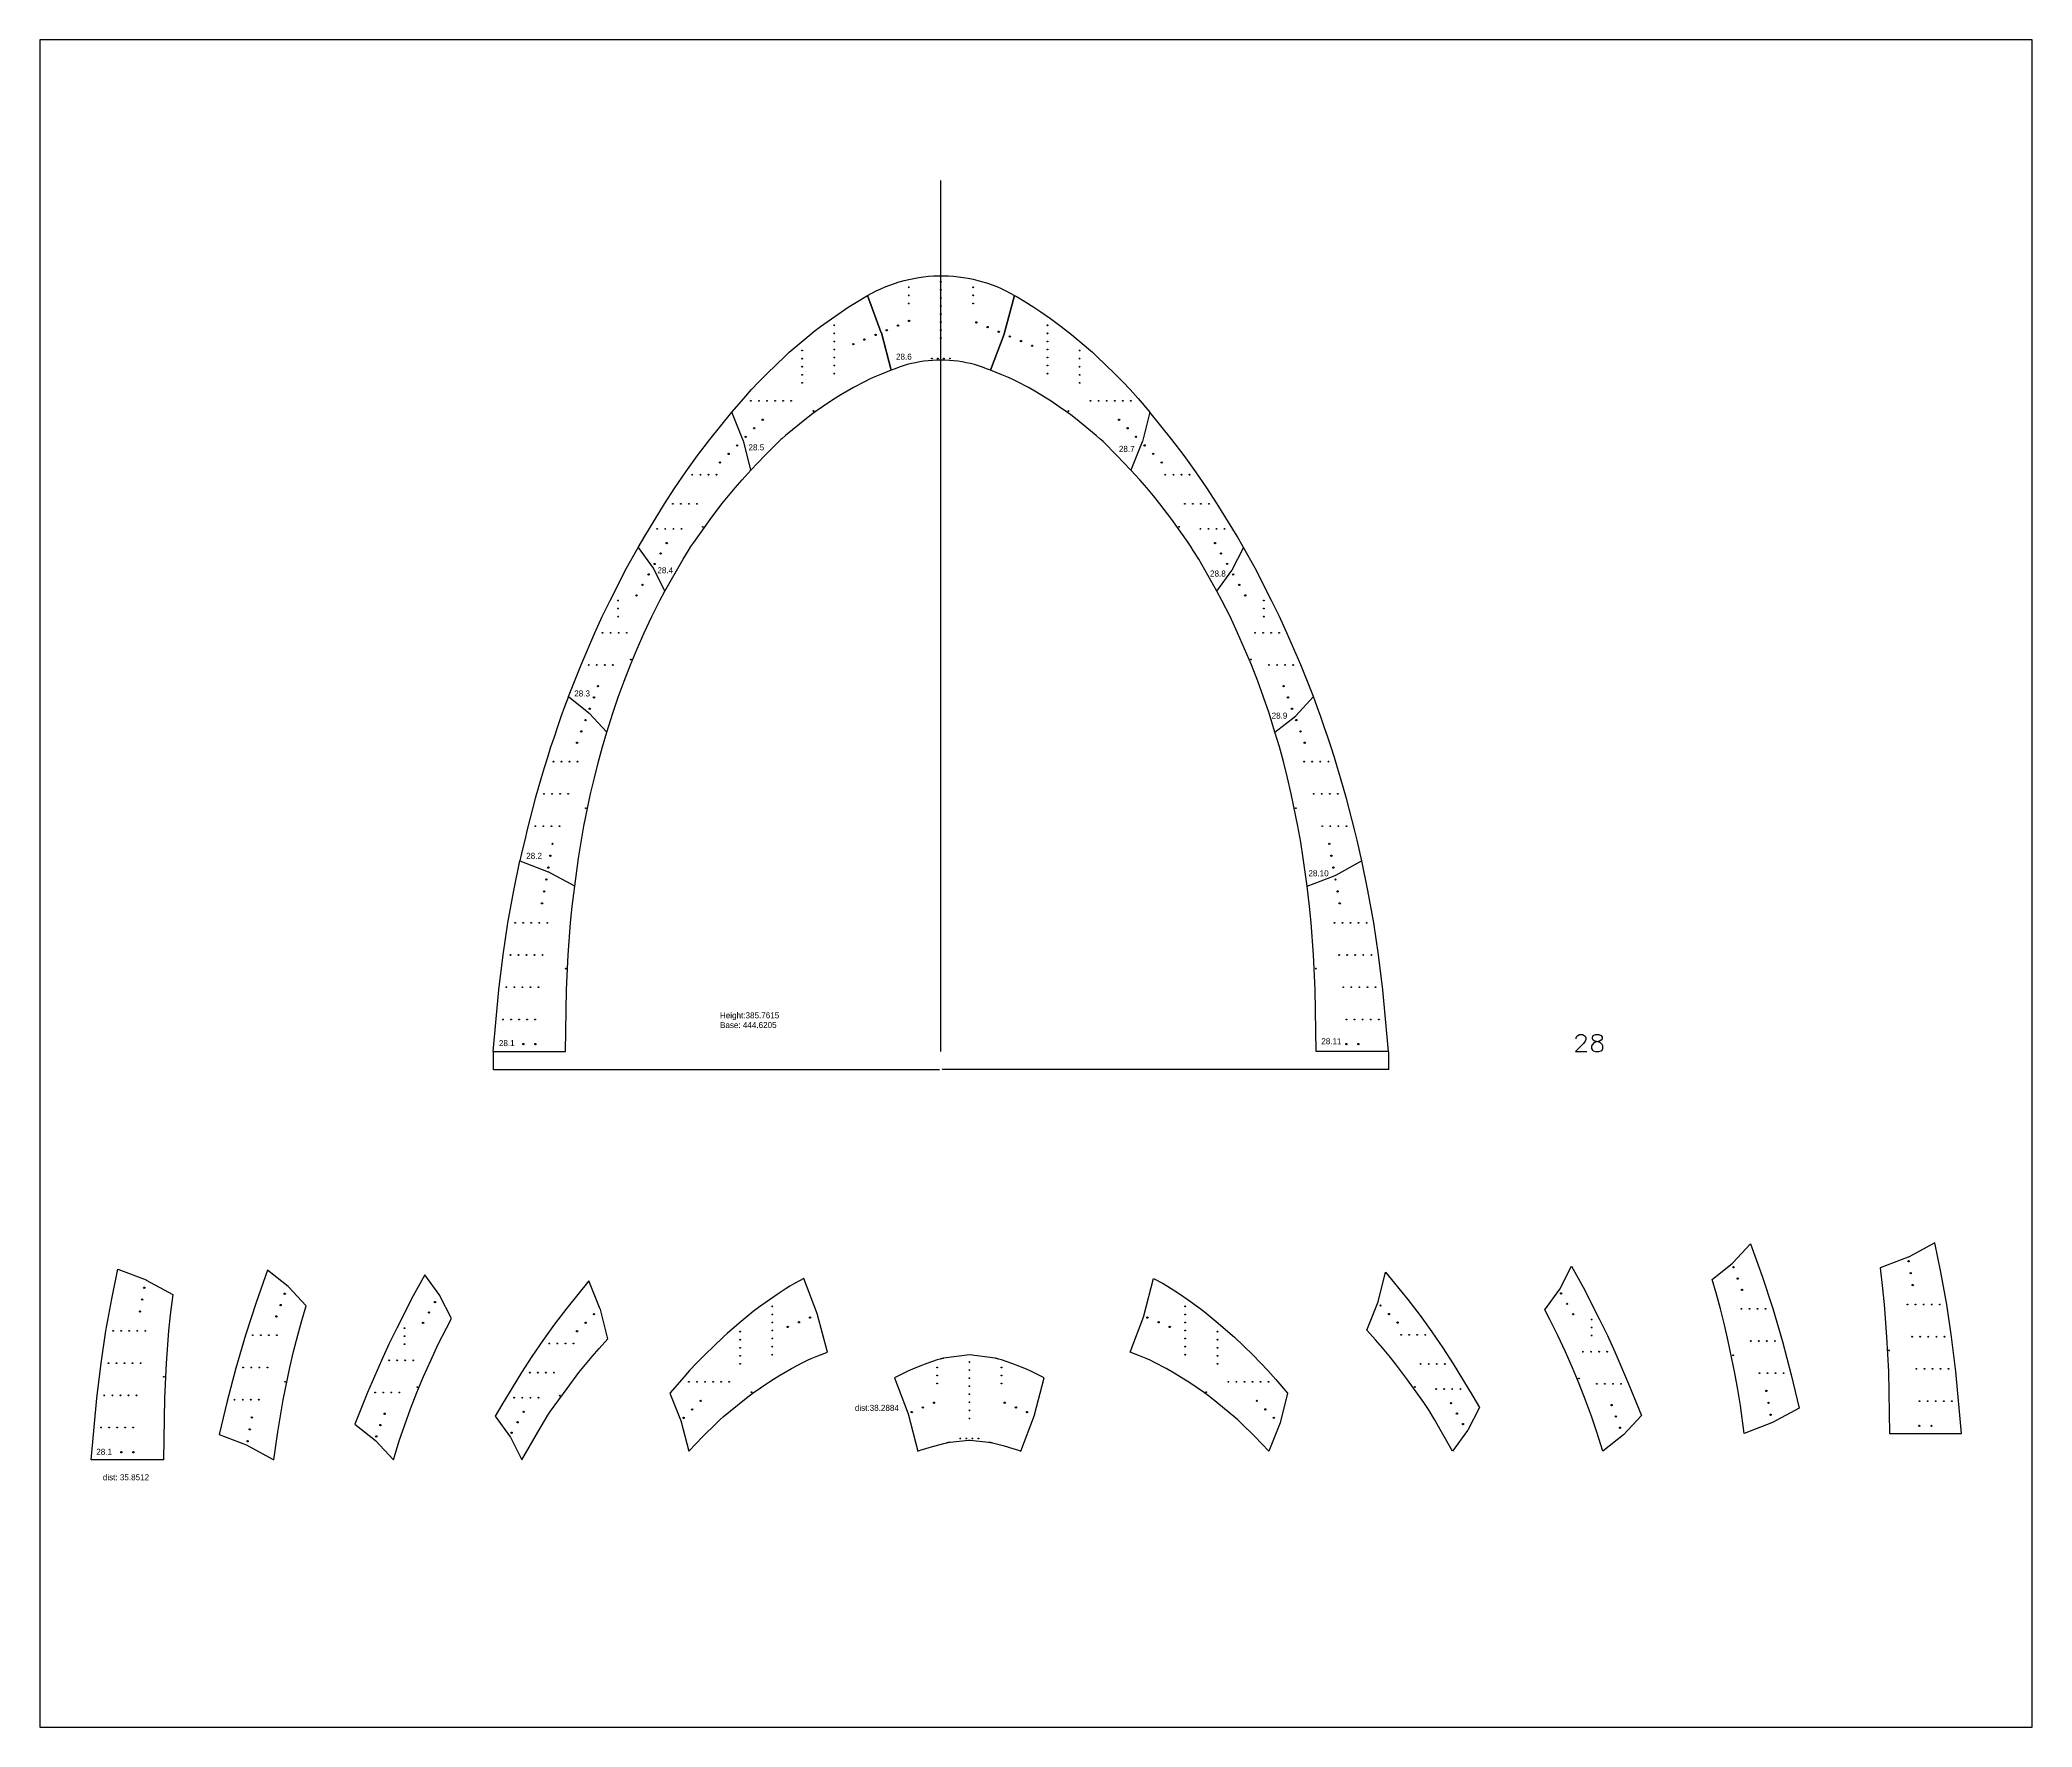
# Model space of a CAD drawing. Extents: x -420 to 2454, y -295 to 739.
# Drawn here: x 22 to 1011, y -99 to 739 of the extents above; entities that cross this region are included whole.
import ezdxf

# ---------------------------------------------------------------- set-up
doc = ezdxf.new("R2010")
doc.units = 0
doc.header["$PDMODE"] = 32
doc.header["$PDSIZE"] = 0.38
doc.layers.get('0').update_dxf_attribs({"linetype": 'CONTINUOUS'})
doc.layers.get('DEFPOINTS').update_dxf_attribs({"linetype": 'CONTINUOUS'})
for name, color, linetype in [('ANNOTATION', 7, 'CONTINUOUS'), ('ARCH__', 1, 'CONTINUOUS'), ('DEFAULT', 7, 'CONTINUOUS'), ('DRILLING', 3, 'CONTINUOUS'), ('ENGRAVE', 4, 'CONTINUOUS')]:
    doc.layers.add(name, color=color, linetype=linetype)
doc.dimstyles.get("Standard").update_dxf_attribs({"dimtxt": 0.18, "dimasz": 0.18, "dimexe": 0.18, "dimexo": 0.0625, "dimgap": 0.09, "dimtad": 0, "dimtih": 1, "dimtoh": 1, "dimzin": 0, "dimcen": 0.09, "dimazin": 3, "dimtfac": 1, "dimtofl": 0, "dimtmove": 0, "dimatfit": 3})

msp = doc.modelspace()

# ---------------------------------------------------------------- texts
at = {"layer": 'ANNOTATION', "linetype": 'CONTINUOUS'}
for s, p in [('dist:38.2884', (426.364, 58.002)), ('dist: 35.8512', (52.839, 23.537))]:
    msp.add_text(s, height=3, dxfattribs=at).set_placement(p)
at = {"layer": 'ARCH__', "linetype": 'CONTINUOUS'}
for s, p in [('28.6', (446.792, 580.024)), ('28.5', (373.52, 535.001)), ('28.7', (557.495, 534.222)), ('28.4', (328.284, 473.963)), ('28.8', (602.767, 472.327)), ('28.3', (286.985, 412.782)), ('28.9', (633.356, 401.753)), ('28.2', (263.122, 332.138)), ('28.10', (651.626, 323.497)), ('28.1', (249.563, 239.136)), ('28.11', (658.022, 240.078)), ('28.1', (49.59, 36.182))]:
    msp.add_text(s, height=3, dxfattribs=at).set_placement(p)

# ---------------------------------------------------------------- blocks, each defined once
blk = doc.blocks.new('_U874')
at = {"layer": 'ENGRAVE'}
blk.add_point((0, 0), dxfattribs=at)
blk = doc.blocks.new('_U875_01')
at = {"layer": 'ENGRAVE', "color": 0, "linetype": 'BYBLOCK'}
for p in [(0, 0), (4, 0), (8, 0), (12, 0), (16, 0)]:
    blk.add_blockref('_U874', p, dxfattribs=at)
blk = doc.blocks.new('_U870')
at = {"layer": 'ENGRAVE'}
blk.add_point((0, 0), dxfattribs=at)
blk = doc.blocks.new('_U871_01')
at = {"layer": 'ENGRAVE', "color": 0, "linetype": 'BYBLOCK'}
for p in [(0, 0), (4, 0), (8, 0), (12, 0), (16, 0), (20, 0), (24, 0)]:
    blk.add_blockref('_U870', p, dxfattribs=at)
blk = doc.blocks.new('_U866')
at = {"layer": 'ENGRAVE'}
blk.add_point((0, 0), dxfattribs=at)
blk = doc.blocks.new('_U867_01')
at = {"layer": 'ENGRAVE', "color": 0, "linetype": 'BYBLOCK'}
for p in [(0, 0), (4, 0), (8, 0), (12, 0), (16, 0), (20, 0)]:
    blk.add_blockref('_U866', p, dxfattribs=at)
blk = doc.blocks.new('_U842')
at = {"layer": 'ENGRAVE'}
blk.add_point((0, 0), dxfattribs=at)
blk = doc.blocks.new('_U843_01')
at = {"layer": 'ENGRAVE', "color": 0, "linetype": 'BYBLOCK'}
for p in [(0, 0), (4, 0), (8, 0), (12, 0), (16, 0)]:
    blk.add_blockref('_U842', p, dxfattribs=at)
blk = doc.blocks.new('_U832')
at = {"layer": 'ENGRAVE'}
blk.add_point((0, 0), dxfattribs=at)
blk = doc.blocks.new('_U833_01')
at = {"layer": 'ENGRAVE', "color": 0, "linetype": 'BYBLOCK'}
for p in [(0, 0), (4, 0), (8, 0), (12, 0), (16, 0), (20, 0), (24, 0)]:
    blk.add_blockref('_U832', p, dxfattribs=at)
blk = doc.blocks.new('_U828')
at = {"layer": 'ENGRAVE'}
blk.add_point((0, 0), dxfattribs=at)
blk = doc.blocks.new('_U829_01')
at = {"layer": 'ENGRAVE', "color": 0, "linetype": 'BYBLOCK'}
for p in [(0, 0), (4, 0), (8, 0), (12, 0), (16, 0), (20, 0)]:
    blk.add_blockref('_U828', p, dxfattribs=at)
blk = doc.blocks.new('*D16')
at = {"layer": 'DEFAULT', "color": 0}
for p, q in [((246.77, 236.35), (246.77, 227.32)), ((691.39, 236.35), (691.39, 227.32)), ((246.95, 227.5), (468.37, 227.5)), ((691.21, 227.5), (469.79, 227.5))]:
    blk.add_line(p, q, dxfattribs=at)
for points in [[(246.95, 227.53), (246.95, 227.47), (246.77, 227.5)], [(691.21, 227.47), (691.21, 227.53), (691.39, 227.5)]]:
    blk.add_solid(points, dxfattribs=at)
at = {"layer": 'DEFPOINTS', "color": 0}
for p in [(246.77, 236.41), (691.39, 236.41), (691.39, 227.5)]:
    blk.add_point(p, dxfattribs=at)
at = {"layer": 'DEFAULT', "color": 0, "linetype": 'CONTINUOUS'}
blk.add_text('444.6205', height=0.18, dxfattribs=at).set_placement((468.44, 227.41))
blk = doc.blocks.new('_U1135')
at = {"layer": 'ENGRAVE'}
blk.add_point((0, 0), dxfattribs=at)
blk = doc.blocks.new('_U1035')
at = {"layer": 'ENGRAVE'}
blk.add_point((0, 0), dxfattribs=at)
blk = doc.blocks.new('_U1036')
at = {"layer": 'ENGRAVE', "color": 0, "linetype": 'BYBLOCK'}
for p in [(0, 0), (4, 0), (8, 0), (12, 0), (16, 0)]:
    blk.add_blockref('_U1035', p, dxfattribs=at)
blk = doc.blocks.new('_U1033')
at = {"layer": 'ENGRAVE'}
blk.add_point((0, 0), dxfattribs=at)
blk = doc.blocks.new('_U1034')
at = {"layer": 'ENGRAVE', "color": 0, "linetype": 'BYBLOCK'}
for p in [(0, 0), (4, 0), (8, 0), (12, 0), (16, 0)]:
    blk.add_blockref('_U1033', p, dxfattribs=at)
blk = doc.blocks.new('_U1031')
at = {"layer": 'ENGRAVE'}
blk.add_point((0, 0), dxfattribs=at)
blk = doc.blocks.new('_U1032')
at = {"layer": 'ENGRAVE', "color": 0, "linetype": 'BYBLOCK'}
for p in [(0, 0), (4, 0), (8, 0), (12, 0), (16, 0)]:
    blk.add_blockref('_U1031', p, dxfattribs=at)
blk = doc.blocks.new('_U1029')
at = {"layer": 'ENGRAVE'}
blk.add_point((0, 0), dxfattribs=at)
blk = doc.blocks.new('_U1030')
at = {"layer": 'ENGRAVE', "color": 0, "linetype": 'BYBLOCK'}
for p in [(0, 0), (4, 0), (8, 0), (12, 0), (16, 0)]:
    blk.add_blockref('_U1029', p, dxfattribs=at)
blk = doc.blocks.new('_U1027')
at = {"layer": 'ENGRAVE'}
blk.add_point((0, 0), dxfattribs=at)
blk = doc.blocks.new('_U1028')
at = {"layer": 'ENGRAVE', "color": 0, "linetype": 'BYBLOCK'}
for p in [(0, 0), (4, 0), (8, 0), (12, 0)]:
    blk.add_blockref('_U1027', p, dxfattribs=at)
blk = doc.blocks.new('_U1025')
at = {"layer": 'ENGRAVE'}
blk.add_point((0, 0), dxfattribs=at)
blk = doc.blocks.new('_U1026')
at = {"layer": 'ENGRAVE', "color": 0, "linetype": 'BYBLOCK'}
for p in [(0, 0), (4, 0), (8, 0), (12, 0)]:
    blk.add_blockref('_U1025', p, dxfattribs=at)
blk = doc.blocks.new('_U1023')
at = {"layer": 'ENGRAVE'}
blk.add_point((0, 0), dxfattribs=at)
blk = doc.blocks.new('_U1024')
at = {"layer": 'ENGRAVE', "color": 0, "linetype": 'BYBLOCK'}
for p in [(0, 0), (4, 0), (8, 0), (12, 0)]:
    blk.add_blockref('_U1023', p, dxfattribs=at)
blk = doc.blocks.new('_U1021')
at = {"layer": 'ENGRAVE'}
blk.add_point((0, 0), dxfattribs=at)
blk = doc.blocks.new('_U1022')
at = {"layer": 'ENGRAVE', "color": 0, "linetype": 'BYBLOCK'}
for p in [(0, 0), (4, 0), (8, 0)]:
    blk.add_blockref('_U1021', p, dxfattribs=at)
blk = doc.blocks.new('_U1019')
at = {"layer": 'ENGRAVE'}
blk.add_point((0, 0), dxfattribs=at)
blk = doc.blocks.new('_U1020')
at = {"layer": 'ENGRAVE', "color": 0, "linetype": 'BYBLOCK'}
for p in [(0, 0), (4, 0), (8, 0), (12, 0)]:
    blk.add_blockref('_U1019', p, dxfattribs=at)
blk = doc.blocks.new('_U1017')
at = {"layer": 'ENGRAVE'}
blk.add_point((0, 0), dxfattribs=at)
blk = doc.blocks.new('_U1018')
at = {"layer": 'ENGRAVE', "color": 0, "linetype": 'BYBLOCK'}
for p in [(0, 0), (4, 0), (8, 0), (12, 0)]:
    blk.add_blockref('_U1017', p, dxfattribs=at)
blk = doc.blocks.new('_U1015')
at = {"layer": 'ENGRAVE'}
blk.add_point((0, 0), dxfattribs=at)
blk = doc.blocks.new('_U1016')
at = {"layer": 'ENGRAVE', "color": 0, "linetype": 'BYBLOCK'}
for p in [(0, 0), (4, 0), (8, 0), (12, 0)]:
    blk.add_blockref('_U1015', p, dxfattribs=at)
blk = doc.blocks.new('_U1013')
at = {"layer": 'ENGRAVE'}
blk.add_point((0, 0), dxfattribs=at)
blk = doc.blocks.new('_U1014')
at = {"layer": 'ENGRAVE', "color": 0, "linetype": 'BYBLOCK'}
for p in [(0, 0), (4, 0), (8, 0), (12, 0)]:
    blk.add_blockref('_U1013', p, dxfattribs=at)
blk = doc.blocks.new('_U1011')
at = {"layer": 'ENGRAVE'}
blk.add_point((0, 0), dxfattribs=at)
blk = doc.blocks.new('_U1012')
at = {"layer": 'ENGRAVE', "color": 0, "linetype": 'BYBLOCK'}
for p in [(0, 0), (4, 0), (8, 0), (12, 0)]:
    blk.add_blockref('_U1011', p, dxfattribs=at)
blk = doc.blocks.new('_U1009')
at = {"layer": 'ENGRAVE'}
blk.add_point((0, 0), dxfattribs=at)
blk = doc.blocks.new('_U1010')
at = {"layer": 'ENGRAVE', "color": 0, "linetype": 'BYBLOCK'}
for p in [(0, 0), (4, 0), (8, 0), (12, 0), (16, 0)]:
    blk.add_blockref('_U1009', p, dxfattribs=at)
blk = doc.blocks.new('_U1007')
at = {"layer": 'ENGRAVE'}
blk.add_point((0, 0), dxfattribs=at)
blk = doc.blocks.new('_U1008')
at = {"layer": 'ENGRAVE', "color": 0, "linetype": 'BYBLOCK'}
for p in [(0, 0), (4, 0), (8, 0), (12, 0), (16, 0), (20, 0), (24, 0)]:
    blk.add_blockref('_U1007', p, dxfattribs=at)
blk = doc.blocks.new('_U1005')
at = {"layer": 'ENGRAVE'}
blk.add_point((0, 0), dxfattribs=at)
blk = doc.blocks.new('_U1006')
at = {"layer": 'ENGRAVE', "color": 0, "linetype": 'BYBLOCK'}
for p in [(0, 0), (4, 0), (8, 0), (12, 0), (16, 0), (20, 0)]:
    blk.add_blockref('_U1005', p, dxfattribs=at)
blk = doc.blocks.new('_U1003')
at = {"layer": 'ENGRAVE'}
blk.add_point((0, 0), dxfattribs=at)
blk = doc.blocks.new('_U1004')
at = {"layer": 'ENGRAVE', "color": 0, "linetype": 'BYBLOCK'}
for p in [(0, 0), (4, 0), (8, 0), (12, 0), (16, 0), (20, 0), (24, 0), (28, 0)]:
    blk.add_blockref('_U1003', p, dxfattribs=at)
blk = doc.blocks.new('_U1141')
at = {"layer": 'ENGRAVE'}
blk.add_point((0, 0), dxfattribs=at)
blk = doc.blocks.new('_U1001')
at = {"layer": 'ENGRAVE', "color": 0, "linetype": 'BYBLOCK'}
for p in [(0, 0), (4, 0), (8, 0)]:
    blk.add_blockref('_U1141', p, dxfattribs=at)
blk = doc.blocks.new('_U1139')
at = {"layer": 'ENGRAVE'}
blk.add_point((0, 0), dxfattribs=at)
blk = doc.blocks.new('_U1140')
at = {"layer": 'ENGRAVE', "color": 0, "linetype": 'BYBLOCK'}
for p in [(0, 0), (4, 0), (8, 0)]:
    blk.add_blockref('_U1139', p, dxfattribs=at)
blk = doc.blocks.new('_U1137')
at = {"layer": 'ENGRAVE'}
blk.add_point((0, 0), dxfattribs=at)
blk = doc.blocks.new('_U1138')
at = {"layer": 'ENGRAVE', "color": 0, "linetype": 'BYBLOCK'}
for p in [(0, 0), (4, 0), (8, 0), (12, 0), (16, 0)]:
    blk.add_blockref('_U1137', p, dxfattribs=at)
blk = doc.blocks.new('_U1133')
at = {"layer": 'ENGRAVE'}
blk.add_point((0, 0), dxfattribs=at)
blk = doc.blocks.new('_U1134')
at = {"layer": 'ENGRAVE', "color": 0, "linetype": 'BYBLOCK'}
for p in [(0, 0), (4, 0), (8, 0), (12, 0), (16, 0), (20, 0)]:
    blk.add_blockref('_U1133', p, dxfattribs=at)
blk = doc.blocks.new('_U1131')
at = {"layer": 'ENGRAVE'}
blk.add_point((0, 0), dxfattribs=at)
blk = doc.blocks.new('_U1132')
at = {"layer": 'ENGRAVE', "color": 0, "linetype": 'BYBLOCK'}
for p in [(0, 0), (4, 0), (8, 0), (12, 0)]:
    blk.add_blockref('_U1131', p, dxfattribs=at)
blk = doc.blocks.new('_U1129')
at = {"layer": 'ENGRAVE'}
blk.add_point((0, 0), dxfattribs=at)
blk = doc.blocks.new('_U1130')
at = {"layer": 'ENGRAVE', "color": 0, "linetype": 'BYBLOCK'}
for p in [(0, 0), (4, 0), (8, 0), (12, 0)]:
    blk.add_blockref('_U1129', p, dxfattribs=at)
blk = doc.blocks.new('_U1127')
at = {"layer": 'ENGRAVE'}
blk.add_point((0, 0), dxfattribs=at)
blk = doc.blocks.new('_U1128')
at = {"layer": 'ENGRAVE', "color": 0, "linetype": 'BYBLOCK'}
for p in [(0, 0), (4, 0), (8, 0), (12, 0)]:
    blk.add_blockref('_U1127', p, dxfattribs=at)
blk = doc.blocks.new('_U1125')
at = {"layer": 'ENGRAVE'}
blk.add_point((0, 0), dxfattribs=at)
blk = doc.blocks.new('_U1126')
at = {"layer": 'ENGRAVE', "color": 0, "linetype": 'BYBLOCK'}
for p in [(0, 0), (4, 0), (8, 0)]:
    blk.add_blockref('_U1125', p, dxfattribs=at)
blk = doc.blocks.new('_U1123')
at = {"layer": 'ENGRAVE'}
blk.add_point((0, 0), dxfattribs=at)
blk = doc.blocks.new('_U1124')
at = {"layer": 'ENGRAVE', "color": 0, "linetype": 'BYBLOCK'}
for p in [(0, 0), (4, 0), (8, 0), (12, 0)]:
    blk.add_blockref('_U1123', p, dxfattribs=at)
blk = doc.blocks.new('_U1121')
at = {"layer": 'ENGRAVE'}
blk.add_point((0, 0), dxfattribs=at)
blk = doc.blocks.new('_U1122')
at = {"layer": 'ENGRAVE', "color": 0, "linetype": 'BYBLOCK'}
for p in [(0, 0), (4, 0), (8, 0), (12, 0)]:
    blk.add_blockref('_U1121', p, dxfattribs=at)
blk = doc.blocks.new('_U1119')
at = {"layer": 'ENGRAVE'}
blk.add_point((0, 0), dxfattribs=at)
blk = doc.blocks.new('_U1120')
at = {"layer": 'ENGRAVE', "color": 0, "linetype": 'BYBLOCK'}
for p in [(0, 0), (4, 0), (8, 0), (12, 0)]:
    blk.add_blockref('_U1119', p, dxfattribs=at)
blk = doc.blocks.new('_U1117')
at = {"layer": 'ENGRAVE'}
blk.add_point((0, 0), dxfattribs=at)
blk = doc.blocks.new('_U1118')
at = {"layer": 'ENGRAVE', "color": 0, "linetype": 'BYBLOCK'}
for p in [(0, 0), (4, 0), (8, 0), (12, 0)]:
    blk.add_blockref('_U1117', p, dxfattribs=at)
blk = doc.blocks.new('_U1115')
at = {"layer": 'ENGRAVE'}
blk.add_point((0, 0), dxfattribs=at)
blk = doc.blocks.new('_U1116')
at = {"layer": 'ENGRAVE', "color": 0, "linetype": 'BYBLOCK'}
for p in [(0, 0), (4, 0), (8, 0), (12, 0)]:
    blk.add_blockref('_U1115', p, dxfattribs=at)
blk = doc.blocks.new('_U1113')
at = {"layer": 'ENGRAVE'}
blk.add_point((0, 0), dxfattribs=at)
blk = doc.blocks.new('_U1114')
at = {"layer": 'ENGRAVE', "color": 0, "linetype": 'BYBLOCK'}
for p in [(0, 0), (4, 0), (8, 0), (12, 0), (16, 0)]:
    blk.add_blockref('_U1113', p, dxfattribs=at)
blk = doc.blocks.new('_U1111')
at = {"layer": 'ENGRAVE'}
blk.add_point((0, 0), dxfattribs=at)
blk = doc.blocks.new('_U1112')
at = {"layer": 'ENGRAVE', "color": 0, "linetype": 'BYBLOCK'}
for p in [(0, 0), (4, 0), (8, 0), (12, 0), (16, 0)]:
    blk.add_blockref('_U1111', p, dxfattribs=at)
blk = doc.blocks.new('_U1109')
at = {"layer": 'ENGRAVE'}
blk.add_point((0, 0), dxfattribs=at)
blk = doc.blocks.new('_U1110')
at = {"layer": 'ENGRAVE', "color": 0, "linetype": 'BYBLOCK'}
for p in [(0, 0), (4, 0), (8, 0), (12, 0), (16, 0)]:
    blk.add_blockref('_U1109', p, dxfattribs=at)
blk = doc.blocks.new('_U1107')
at = {"layer": 'ENGRAVE'}
blk.add_point((0, 0), dxfattribs=at)
blk = doc.blocks.new('_U1108')
at = {"layer": 'ENGRAVE', "color": 0, "linetype": 'BYBLOCK'}
for p in [(0, 0), (4, 0), (8, 0), (12, 0), (16, 0)]:
    blk.add_blockref('_U1107', p, dxfattribs=at)
blk = doc.blocks.new('_U1103')
at = {"layer": 'ENGRAVE'}
blk.add_point((0, 0), dxfattribs=at)
blk = doc.blocks.new('_U1104')
at = {"layer": 'ENGRAVE', "color": 0, "linetype": 'BYBLOCK'}
for p in [(0, 0), (4, 0), (8, 0), (12, 0)]:
    blk.add_blockref('_U1103', p, dxfattribs=at)
blk = doc.blocks.new('_U1099')
at = {"layer": 'ENGRAVE'}
blk.add_point((0, 0), dxfattribs=at)
blk = doc.blocks.new('_U1100')
at = {"layer": 'ENGRAVE', "color": 0, "linetype": 'BYBLOCK'}
for p in [(0, 0), (4, 0), (8, 0)]:
    blk.add_blockref('_U1099', p, dxfattribs=at)
blk = doc.blocks.new('_U1095')
at = {"layer": 'ENGRAVE'}
blk.add_point((0, 0), dxfattribs=at)
blk = doc.blocks.new('_U1096')
at = {"layer": 'ENGRAVE', "color": 0, "linetype": 'BYBLOCK'}
for p in [(0, 0), (4, 0), (8, 0), (12, 0)]:
    blk.add_blockref('_U1095', p, dxfattribs=at)
blk = doc.blocks.new('_U1093')
at = {"layer": 'ENGRAVE'}
blk.add_point((0, 0), dxfattribs=at)
blk = doc.blocks.new('_U1094')
at = {"layer": 'ENGRAVE', "color": 0, "linetype": 'BYBLOCK'}
for p in [(0, 0), (4, 0), (8, 0), (12, 0)]:
    blk.add_blockref('_U1093', p, dxfattribs=at)
blk = doc.blocks.new('_U1091')
at = {"layer": 'ENGRAVE'}
blk.add_point((0, 0), dxfattribs=at)
blk = doc.blocks.new('_U1092')
at = {"layer": 'ENGRAVE', "color": 0, "linetype": 'BYBLOCK'}
for p in [(0, 0), (4, 0), (8, 0), (12, 0)]:
    blk.add_blockref('_U1091', p, dxfattribs=at)
blk = doc.blocks.new('_U1089')
at = {"layer": 'ENGRAVE'}
blk.add_point((0, 0), dxfattribs=at)
blk = doc.blocks.new('_U1090')
at = {"layer": 'ENGRAVE', "color": 0, "linetype": 'BYBLOCK'}
for p in [(0, 0), (4, 0), (8, 0), (12, 0)]:
    blk.add_blockref('_U1089', p, dxfattribs=at)
blk = doc.blocks.new('_U1087')
at = {"layer": 'ENGRAVE'}
blk.add_point((0, 0), dxfattribs=at)
blk = doc.blocks.new('_U1088')
at = {"layer": 'ENGRAVE', "color": 0, "linetype": 'BYBLOCK'}
for p in [(0, 0), (4, 0), (8, 0), (12, 0)]:
    blk.add_blockref('_U1087', p, dxfattribs=at)
blk = doc.blocks.new('_U1085')
at = {"layer": 'ENGRAVE'}
blk.add_point((0, 0), dxfattribs=at)
blk = doc.blocks.new('_U1086')
at = {"layer": 'ENGRAVE', "color": 0, "linetype": 'BYBLOCK'}
for p in [(0, 0), (4, 0), (8, 0), (12, 0)]:
    blk.add_blockref('_U1085', p, dxfattribs=at)
blk = doc.blocks.new('_U1083')
at = {"layer": 'ENGRAVE'}
blk.add_point((0, 0), dxfattribs=at)
blk = doc.blocks.new('_U1084')
at = {"layer": 'ENGRAVE', "color": 0, "linetype": 'BYBLOCK'}
for p in [(0, 0), (4, 0), (8, 0), (12, 0)]:
    blk.add_blockref('_U1083', p, dxfattribs=at)
blk = doc.blocks.new('_U1081')
at = {"layer": 'ENGRAVE'}
blk.add_point((0, 0), dxfattribs=at)
blk = doc.blocks.new('_U1082')
at = {"layer": 'ENGRAVE', "color": 0, "linetype": 'BYBLOCK'}
for p in [(0, 0), (4, 0), (8, 0), (12, 0), (16, 0)]:
    blk.add_blockref('_U1081', p, dxfattribs=at)
blk = doc.blocks.new('_U1079')
at = {"layer": 'ENGRAVE'}
blk.add_point((0, 0), dxfattribs=at)
blk = doc.blocks.new('_U1080')
at = {"layer": 'ENGRAVE', "color": 0, "linetype": 'BYBLOCK'}
for p in [(0, 0), (4, 0), (8, 0), (12, 0), (16, 0)]:
    blk.add_blockref('_U1079', p, dxfattribs=at)
blk = doc.blocks.new('_U1077')
at = {"layer": 'ENGRAVE'}
blk.add_point((0, 0), dxfattribs=at)
blk = doc.blocks.new('_U1078')
at = {"layer": 'ENGRAVE', "color": 0, "linetype": 'BYBLOCK'}
for p in [(0, 0), (4, 0), (8, 0), (12, 0), (16, 0)]:
    blk.add_blockref('_U1077', p, dxfattribs=at)
blk = doc.blocks.new('_U1075')
at = {"layer": 'ENGRAVE'}
blk.add_point((0, 0), dxfattribs=at)
blk = doc.blocks.new('_U1076')
at = {"layer": 'ENGRAVE', "color": 0, "linetype": 'BYBLOCK'}
for p in [(0, 0), (4, 0), (8, 0), (12, 0), (16, 0)]:
    blk.add_blockref('_U1075', p, dxfattribs=at)
blk = doc.blocks.new('_U1069')
at = {"layer": 'ENGRAVE'}
blk.add_point((0, 0), dxfattribs=at)
blk = doc.blocks.new('_U1070')
at = {"layer": 'ENGRAVE', "color": 0, "linetype": 'BYBLOCK'}
for p in [(0, 0), (4, 0), (8, 0), (12, 0)]:
    blk.add_blockref('_U1069', p, dxfattribs=at)
blk = doc.blocks.new('_U1061')
at = {"layer": 'ENGRAVE'}
blk.add_point((0, 0), dxfattribs=at)
blk = doc.blocks.new('_U1062')
at = {"layer": 'ENGRAVE', "color": 0, "linetype": 'BYBLOCK'}
for p in [(0, 0), (4, 0), (8, 0)]:
    blk.add_blockref('_U1061', p, dxfattribs=at)
blk = doc.blocks.new('_U1057')
at = {"layer": 'ENGRAVE'}
blk.add_point((0, 0), dxfattribs=at)
blk = doc.blocks.new('_U1058')
at = {"layer": 'ENGRAVE', "color": 0, "linetype": 'BYBLOCK'}
for p in [(0, 0), (4, 0), (8, 0), (12, 0)]:
    blk.add_blockref('_U1057', p, dxfattribs=at)
blk = doc.blocks.new('_U1055')
at = {"layer": 'ENGRAVE'}
blk.add_point((0, 0), dxfattribs=at)
blk = doc.blocks.new('_U1056')
at = {"layer": 'ENGRAVE', "color": 0, "linetype": 'BYBLOCK'}
for p in [(0, 0), (4, 0), (8, 0), (12, 0)]:
    blk.add_blockref('_U1055', p, dxfattribs=at)
blk = doc.blocks.new('_U1053')
at = {"layer": 'ENGRAVE'}
blk.add_point((0, 0), dxfattribs=at)
blk = doc.blocks.new('_U1054')
at = {"layer": 'ENGRAVE', "color": 0, "linetype": 'BYBLOCK'}
for p in [(0, 0), (4, 0), (8, 0), (12, 0)]:
    blk.add_blockref('_U1053', p, dxfattribs=at)
blk = doc.blocks.new('_U1051')
at = {"layer": 'ENGRAVE'}
blk.add_point((0, 0), dxfattribs=at)
blk = doc.blocks.new('_U1052')
at = {"layer": 'ENGRAVE', "color": 0, "linetype": 'BYBLOCK'}
for p in [(0, 0), (4, 0), (8, 0), (12, 0)]:
    blk.add_blockref('_U1051', p, dxfattribs=at)
blk = doc.blocks.new('_U1049')
at = {"layer": 'ENGRAVE'}
blk.add_point((0, 0), dxfattribs=at)
blk = doc.blocks.new('_U1050')
at = {"layer": 'ENGRAVE', "color": 0, "linetype": 'BYBLOCK'}
for p in [(0, 0), (4, 0), (8, 0), (12, 0)]:
    blk.add_blockref('_U1049', p, dxfattribs=at)
blk = doc.blocks.new('_U1047')
at = {"layer": 'ENGRAVE'}
blk.add_point((0, 0), dxfattribs=at)
blk = doc.blocks.new('_U1048')
at = {"layer": 'ENGRAVE', "color": 0, "linetype": 'BYBLOCK'}
for p in [(0, 0), (4, 0), (8, 0), (12, 0)]:
    blk.add_blockref('_U1047', p, dxfattribs=at)
blk = doc.blocks.new('_U1045')
at = {"layer": 'ENGRAVE'}
blk.add_point((0, 0), dxfattribs=at)
blk = doc.blocks.new('_U1046')
at = {"layer": 'ENGRAVE', "color": 0, "linetype": 'BYBLOCK'}
for p in [(0, 0), (4, 0), (8, 0), (12, 0)]:
    blk.add_blockref('_U1045', p, dxfattribs=at)
blk = doc.blocks.new('_U1043')
at = {"layer": 'ENGRAVE'}
blk.add_point((0, 0), dxfattribs=at)
blk = doc.blocks.new('_U1044')
at = {"layer": 'ENGRAVE', "color": 0, "linetype": 'BYBLOCK'}
for p in [(0, 0), (4, 0), (8, 0), (12, 0), (16, 0)]:
    blk.add_blockref('_U1043', p, dxfattribs=at)
blk = doc.blocks.new('_U1041')
at = {"layer": 'ENGRAVE'}
blk.add_point((0, 0), dxfattribs=at)
blk = doc.blocks.new('_U1042')
at = {"layer": 'ENGRAVE', "color": 0, "linetype": 'BYBLOCK'}
for p in [(0, 0), (4, 0), (8, 0), (12, 0), (16, 0)]:
    blk.add_blockref('_U1041', p, dxfattribs=at)
blk = doc.blocks.new('_U1039')
at = {"layer": 'ENGRAVE'}
blk.add_point((0, 0), dxfattribs=at)
blk = doc.blocks.new('_U1040')
at = {"layer": 'ENGRAVE', "color": 0, "linetype": 'BYBLOCK'}
for p in [(0, 0), (4, 0), (8, 0), (12, 0), (16, 0)]:
    blk.add_blockref('_U1039', p, dxfattribs=at)
blk = doc.blocks.new('_U1037')
at = {"layer": 'ENGRAVE'}
blk.add_point((0, 0), dxfattribs=at)
blk = doc.blocks.new('_U1038')
at = {"layer": 'ENGRAVE', "color": 0, "linetype": 'BYBLOCK'}
for p in [(0, 0), (4, 0), (8, 0), (12, 0), (16, 0)]:
    blk.add_blockref('_U1037', p, dxfattribs=at)
blk = doc.blocks.new('*X318')
at = {"layer": 'ANNOTATION', "linetype": 'CONTINUOUS'}
for s, p in [('Height:385.7615', (359.35, 252.94)), ('Base: 444.6205', (359.38, 248.12))]:
    blk.add_text(s, height=3, dxfattribs=at).set_placement(p)

# ---------------------------------------------------------------- dimensions: what is measured, and where the dimension line sits
at = {"layer": 'DEFAULT'}
dim = msp.add_linear_dim(base=(691.391, 227.505), p1=(246.771, 236.41), p2=(691.391, 236.41), dimstyle='Standard', dxfattribs=at)
dim.commit()
dim.dimension.update_dxf_attribs({"geometry": '*D16', "text_midpoint": (469.081, 227.505)})

# ---------------------------------------------------------------- linework, layer by layer
for p, q in [((469.081, 236.41), (469.081, 668.953)), ((434.747, 613.026), (436.942, 614.157)), ((436.942, 614.157), (439.175, 615.214)), ((439.175, 615.214), (441.442, 616.194)), ((441.442, 616.194), (443.741, 617.096)), ((443.741, 617.096), (446.07, 617.92)), ((446.07, 617.92), (448.425, 618.665)), ((448.425, 618.665), (450.803, 619.33)), ((450.803, 619.33), (453.203, 619.914)), ((453.203, 619.914), (455.622, 620.416)), ((455.622, 620.416), (458.056, 620.836)), ((458.056, 620.836), (460.502, 621.174)), ((460.502, 621.174), (462.959, 621.428)), ((462.959, 621.428), (465.423, 621.599)), ((465.423, 621.599), (467.892, 621.687)), ((467.892, 621.687), (470.361, 621.691)), ((470.361, 621.691), (472.83, 621.611)), ((472.83, 621.611), (475.295, 621.448)), ((475.295, 621.448), (477.752, 621.201)), ((477.752, 621.201), (480.2, 620.872)), ((480.2, 620.872), (482.635, 620.46)), ((482.635, 620.46), (485.055, 619.965)), ((485.055, 619.965), (487.457, 619.389)), ((487.457, 619.389), (489.838, 618.732)), ((489.838, 618.732), (492.195, 617.994)), ((492.195, 617.994), (494.526, 617.178)), ((494.526, 617.178), (496.828, 616.283)), ((496.828, 616.283), (499.098, 615.31)), ((499.098, 615.31), (501.335, 614.261)), ((501.335, 614.261), (503.534, 613.137)), ((414.715, 600.351), (423.061, 606.021)), ((423.061, 606.021), (427.15, 608.59)), ((427.15, 608.59), (432.591, 611.822)), ((432.591, 611.822), (434.747, 613.026)), ((439.483, 593.386), (432.591, 611.822)), ((432.591, 611.822), (439.483, 593.386)), ((505.694, 611.939), (500.581, 592.777)), ((500.581, 592.777), (505.694, 611.939)), ((503.534, 613.137), (505.694, 611.939)), ((505.694, 611.939), (507.047, 611.179)), ((507.047, 611.179), (510.78, 608.912)), ((510.78, 608.912), (515.166, 606.163)), ((515.166, 606.163), (518.78, 603.779)), ((518.78, 603.779), (523.508, 600.468)), ((399.752, 588.77), (406.721, 594.468)), ((406.721, 594.468), (409.323, 596.468)), ((409.323, 596.468), (414.715, 600.351)), ((523.508, 600.468), (528.859, 596.509)), ((528.859, 596.509), (533.912, 592.5)), ((393.796, 583.677), (399.752, 588.77)), ((439.492, 593.362), (439.483, 593.386)), ((439.483, 593.386), (439.492, 593.362)), ((439.501, 593.337), (439.492, 593.362)), ((439.492, 593.362), (439.501, 593.337)), ((439.508, 593.312), (439.501, 593.337)), ((439.501, 593.337), (439.508, 593.312)), ((439.515, 593.286), (439.508, 593.312)), ((439.508, 593.312), (439.515, 593.286)), ((444.393, 574.744), (439.515, 593.286)), ((439.515, 593.286), (444.393, 574.744)), ((500.549, 592.678), (493.769, 574.744)), ((493.769, 574.744), (500.549, 592.678)), ((500.561, 592.711), (500.549, 592.678)), ((500.549, 592.678), (500.561, 592.711)), ((500.572, 592.744), (500.561, 592.711)), ((500.561, 592.711), (500.572, 592.744)), ((500.581, 592.777), (500.572, 592.744)), ((500.572, 592.744), (500.581, 592.777)), ((533.912, 592.5), (542.395, 585.404)), ((542.395, 585.404), (544.366, 583.677)), ((382.645, 572.959), (391.723, 581.79)), ((391.723, 581.79), (393.796, 583.677)), ((444.393, 574.744), (438.788, 572.571)), ((446.35, 575.546), (444.393, 574.744)), ((448.333, 576.281), (446.35, 575.546)), ((450.34, 576.949), (448.333, 576.281)), ((452.368, 577.549), (450.34, 576.949)), ((454.415, 578.079), (452.368, 577.549)), ((456.479, 578.541), (454.415, 578.079)), ((458.557, 578.932), (456.479, 578.541)), ((460.647, 579.252), (458.557, 578.932)), ((462.747, 579.502), (460.647, 579.252)), ((464.855, 579.681), (462.747, 579.502)), ((466.967, 579.788), (464.855, 579.681)), ((469.081, 579.824), (466.967, 579.788)), ((469.39, 579.827), (469.081, 579.827)), ((471.196, 579.788), (469.081, 579.824)), ((473.308, 579.681), (471.196, 579.788)), ((475.415, 579.502), (473.308, 579.681)), ((477.515, 579.252), (475.415, 579.502)), ((479.605, 578.932), (477.515, 579.252)), ((481.683, 578.541), (479.605, 578.932)), ((483.747, 578.079), (481.683, 578.541)), ((485.794, 577.549), (483.747, 578.079)), ((487.822, 576.949), (485.794, 577.549)), ((489.829, 576.281), (487.822, 576.949)), ((491.812, 575.546), (489.829, 576.281)), ((493.769, 574.744), (491.812, 575.546)), ((499.374, 572.571), (493.769, 574.744)), ((544.366, 583.677), (546.439, 581.79)), ((546.439, 581.79), (555.518, 572.959)), ((371.152, 560.828), (375.077, 565.223)), ((375.077, 565.223), (378.725, 569.038)), ((378.725, 569.038), (382.645, 572.959)), ((422.478, 564.403), (419.466, 562.644)), ((425.62, 566.165), (422.478, 564.403)), ((431.39, 569.229), (425.62, 566.165)), ((433.629, 570.332), (431.39, 569.229)), ((435.492, 571.189), (433.629, 570.332)), ((438.788, 572.571), (435.492, 571.189)), ((502.671, 571.189), (499.374, 572.571)), ((504.533, 570.332), (502.671, 571.189)), ((506.772, 569.229), (504.533, 570.332)), ((512.542, 566.165), (506.772, 569.229)), ((515.685, 564.403), (512.542, 566.165)), ((518.696, 562.644), (515.685, 564.403)), ((555.518, 572.959), (559.437, 569.038)), ((559.437, 569.038), (563.085, 565.223)), ((563.085, 565.223), (567.01, 560.828)), ((365.328, 553.958), (371.152, 560.828)), ((410.281, 556.671), (406.625, 554.116)), ((414.373, 559.439), (410.281, 556.671)), ((416.767, 560.984), (414.373, 559.439)), ((419.466, 562.644), (416.767, 560.984)), ((521.395, 560.984), (518.696, 562.644)), ((523.79, 559.439), (521.395, 560.984)), ((527.881, 556.671), (523.79, 559.439)), ((531.537, 554.116), (527.881, 556.671)), ((567.01, 560.828), (572.834, 553.958)), ((354.329, 540.41), (365.328, 553.958)), ((370.927, 539.954), (365.328, 553.958)), ((402.304, 550.843), (391.966, 542.352)), ((404.625, 552.638), (402.304, 550.843)), ((406.625, 554.116), (404.625, 552.638)), ((533.538, 552.638), (531.537, 554.116)), ((535.858, 550.843), (533.538, 552.638)), ((546.196, 542.352), (535.858, 550.843)), ((572.834, 553.958), (569.133, 539.338)), ((583.834, 540.41), (572.834, 553.958)), ((348.198, 532.41), (354.329, 540.41)), ((370.968, 539.828), (370.927, 539.954)), ((374.67, 525.208), (370.968, 539.828)), ((388.545, 539.316), (381.622, 532.423)), ((389.599, 540.32), (388.545, 539.316)), ((390.07, 540.744), (389.599, 540.32)), ((391.966, 542.352), (390.07, 540.744)), ((548.092, 540.744), (546.196, 542.352)), ((548.563, 540.32), (548.092, 540.744)), ((549.617, 539.316), (548.563, 540.32)), ((556.54, 532.423), (549.617, 539.316)), ((569.092, 539.212), (563.492, 525.208)), ((569.133, 539.338), (569.092, 539.212)), ((589.964, 532.41), (583.834, 540.41)), ((342.406, 524.41), (348.198, 532.41)), ((370.309, 520.41), (374.67, 525.208)), ((381.622, 532.423), (374.67, 525.208)), ((563.492, 525.208), (556.54, 532.423)), ((567.853, 520.41), (563.492, 525.208)), ((595.756, 524.41), (589.964, 532.41)), ((331.8, 508.41), (336.969, 516.41)), ((336.969, 516.41), (342.406, 524.41)), ((363.53, 512.41), (366.847, 516.41)), ((366.847, 516.41), (370.309, 520.41)), ((571.315, 516.41), (567.853, 520.41)), ((574.632, 512.41), (571.315, 516.41)), ((601.194, 516.41), (595.756, 524.41)), ((606.362, 508.41), (601.194, 516.41)), ((322.008, 492.41), (331.8, 508.41)), ((354.445, 500.605), (360.346, 508.41)), ((360.346, 508.41), (363.53, 512.41)), ((577.816, 508.41), (574.632, 512.41)), ((583.717, 500.605), (577.816, 508.41)), ((616.154, 492.41), (606.362, 508.41)), ((346.296, 489.229), (354.445, 500.605)), ((591.867, 489.229), (583.717, 500.605)), ((313.015, 476.41), (318.759, 486.802)), ((318.759, 486.802), (322.008, 492.41)), ((318.759, 486.802), (326.207, 476.556)), ((341.013, 480.896), (343.705, 485.318)), ((343.705, 485.318), (344.966, 487.264)), ((344.966, 487.264), (346.296, 489.229)), ((593.197, 487.264), (591.867, 489.229)), ((594.457, 485.318), (593.197, 487.264)), ((597.149, 480.896), (594.457, 485.318)), ((619.404, 486.802), (613.655, 475.514)), ((619.404, 486.802), (616.154, 492.41)), ((625.147, 476.41), (619.404, 486.802)), ((304.827, 460.41), (313.015, 476.41)), ((326.289, 476.422), (326.207, 476.556)), ((332.037, 465.134), (326.289, 476.422)), ((332.037, 465.134), (341.013, 480.896)), ((606.125, 465.134), (597.149, 480.896)), ((606.125, 465.134), (613.573, 475.38)), ((613.573, 475.38), (613.655, 475.514)), ((633.335, 460.41), (625.147, 476.41)), ((329.505, 460.41), (332.037, 465.134)), ((608.657, 460.41), (606.125, 465.134)), ((300.928, 452.41), (304.827, 460.41)), ((325.48, 452.41), (329.505, 460.41)), ((612.682, 452.41), (608.657, 460.41)), ((637.235, 452.41), (633.335, 460.41)), ((297.203, 444.41), (300.928, 452.41)), ((321.736, 444.41), (325.48, 452.41)), ((616.426, 444.41), (612.682, 452.41)), ((640.96, 444.41), (637.235, 452.41)), ((290.357, 428.41), (297.203, 444.41)), ((314.865, 428.41), (318.205, 436.41)), ((318.205, 436.41), (321.736, 444.41)), ((619.957, 436.41), (616.426, 444.41)), ((623.297, 428.41), (619.957, 436.41)), ((647.805, 428.41), (640.96, 444.41)), ((284.054, 412.682), (290.357, 428.41)), ((311.715, 420.41), (314.865, 428.41)), ((626.447, 420.41), (623.297, 428.41)), ((654.108, 412.682), (647.805, 428.41)), ((308.785, 412.41), (311.715, 420.41)), ((629.377, 412.41), (626.447, 420.41)), ((284.054, 412.682), (294.226, 404.638)), ((306.095, 404.41), (308.785, 412.41)), ((632.067, 404.41), (629.377, 412.41)), ((654.108, 412.682), (645.29, 403.173)), ((294.339, 404.533), (294.226, 404.638)), ((303.157, 395.024), (294.339, 404.533)), ((303.157, 395.024), (306.095, 404.41)), ((635.005, 395.024), (632.067, 404.41)), ((635.005, 395.024), (645.177, 403.069)), ((645.29, 403.173), (645.177, 403.069)), ((298.965, 380.41), (300.986, 387.717)), ((300.986, 387.717), (303.157, 395.024)), ((637.176, 387.717), (635.005, 395.024)), ((639.197, 380.41), (637.176, 387.717)), ((296.969, 372.41), (298.965, 380.41)), ((641.193, 372.41), (639.197, 380.41)), ((295.137, 364.41), (296.969, 372.41)), ((643.025, 364.41), (641.193, 372.41)), ((291.806, 348.41), (295.137, 364.41)), ((646.356, 348.41), (643.025, 364.41)), ((290.386, 340.41), (291.806, 348.41)), ((647.777, 340.41), (646.356, 348.41)), ((289.119, 332.41), (290.386, 340.41)), ((649.043, 332.41), (647.777, 340.41)), ((257.007, 316.41), (260.012, 331.087)), ((260.012, 331.087), (273.961, 325.755)), ((287.196, 318.555), (289.119, 332.41)), ((650.967, 318.555), (649.043, 332.41)), ((678.15, 331.087), (665.037, 323.942)), ((681.156, 316.41), (678.15, 331.087)), ((273.961, 325.755), (274.082, 325.699)), ((287.196, 318.555), (274.082, 325.699)), ((285.978, 308.41), (287.196, 318.555)), ((650.967, 318.555), (664.915, 323.887)), ((652.185, 308.41), (650.967, 318.555)), ((665.037, 323.942), (664.915, 323.887)), ((254.071, 300.41), (257.007, 316.41)), ((285.177, 300.41), (285.978, 308.41)), ((652.985, 300.41), (652.185, 308.41)), ((684.091, 300.41), (681.156, 316.41)), ((251.75, 284.41), (254.071, 300.41)), ((284.031, 284.41), (285.177, 300.41)), ((654.131, 284.41), (652.985, 300.41)), ((686.412, 284.41), (684.091, 300.41)), ((249.554, 267.077), (251.75, 284.41)), ((283.115, 267.077), (284.031, 284.41)), ((655.047, 267.077), (654.131, 284.41)), ((688.608, 267.077), (686.412, 284.41)), ((246.771, 236.41), (249.554, 267.077)), ((282.622, 236.41), (283.115, 267.077)), ((655.54, 236.41), (655.047, 267.077)), ((691.391, 236.41), (688.608, 267.077)), ((246.771, 236.41), (282.622, 236.41)), ((691.391, 236.41), (655.54, 236.41)), ((862.419, 131.465), (871.237, 140.974)), ((871.237, 140.974), (876.99, 124.948)), ((962.776, 141.523), (949.662, 134.379)), ((965.781, 126.847), (962.776, 141.523)), ((776.521, 118.506), (782.269, 129.794)), ((782.269, 129.794), (788.013, 119.402)), ((852.135, 123.316), (862.306, 131.361)), ((862.306, 131.361), (862.419, 131.465)), ((949.541, 134.323), (935.592, 128.991)), ((935.592, 128.991), (936.81, 118.847)), ((949.662, 134.379), (949.541, 134.323)), ((57.351, 113.706), (60.356, 128.383)), ((60.356, 128.383), (74.305, 123.051)), ((74.305, 123.051), (74.426, 122.995)), ((74.426, 122.995), (87.54, 115.851)), ((134.707, 127.834), (128.954, 111.808)), ((144.879, 119.789), (134.707, 127.834)), ((144.992, 119.685), (144.879, 119.789)), ((153.81, 110.176), (144.992, 119.685)), ((212.747, 125.484), (207.004, 115.092)), ((220.195, 115.238), (212.747, 125.484)), ((294.302, 122.531), (283.302, 108.983)), ((299.901, 108.527), (294.302, 122.531)), ((392.257, 118.804), (388.679, 116.427)), ((394.092, 119.923), (392.257, 118.804)), ((396.331, 121.197), (394.092, 119.923)), ((401.048, 123.698), (396.331, 121.197)), ((407.806, 105.814), (401.048, 123.698)), ((569.873, 105.206), (574.728, 123.698)), ((574.728, 123.698), (579.445, 121.197)), ((579.445, 121.197), (581.685, 119.923)), ((581.685, 119.923), (583.519, 118.804)), ((583.519, 118.804), (587.098, 116.427)), ((686.263, 112.22), (689.964, 126.84)), ((689.964, 126.84), (700.964, 113.293)), ((788.013, 119.402), (796.201, 103.402)), ((854.306, 116.009), (852.135, 123.316)), ((876.99, 124.948), (882.275, 108.762)), ((936.81, 118.847), (937.611, 110.847)), ((968.716, 110.847), (965.781, 126.847)), ((54.415, 97.706), (57.351, 113.706)), ((87.54, 115.851), (86.322, 105.706)), ((128.954, 111.808), (123.669, 95.622)), ((151.639, 102.869), (153.81, 110.176)), ((207.004, 115.092), (198.816, 99.092)), ((220.277, 115.104), (220.195, 115.238)), ((226.026, 103.816), (220.277, 115.104)), ((283.302, 108.983), (277.171, 100.983)), ((378.522, 109.276), (375.92, 107.277)), ((383.913, 113.159), (378.522, 109.276)), ((388.679, 116.427), (383.913, 113.159)), ((587.098, 116.427), (591.863, 113.159)), ((591.863, 113.159), (597.255, 109.276)), ((597.255, 109.276), (599.856, 107.277)), ((680.623, 98.09), (686.222, 112.094)), ((686.222, 112.094), (686.263, 112.22)), ((700.964, 113.293), (707.095, 105.293)), ((768.991, 108.125), (776.439, 118.372)), ((776.439, 118.372), (776.521, 118.506)), ((856.327, 108.702), (854.306, 116.009)), ((937.611, 110.847), (938.757, 94.847)), ((971.037, 94.847), (968.716, 110.847)), ((86.322, 105.706), (85.521, 97.706)), ((149.618, 95.562), (151.639, 102.869)), ((198.816, 99.092), (194.916, 91.092)), ((219.468, 91.092), (223.493, 99.092)), ((223.493, 99.092), (226.026, 103.816)), ((277.171, 100.983), (271.38, 92.983)), ((299.942, 108.401), (299.901, 108.527)), ((303.643, 93.78), (299.942, 108.401)), ((368.951, 101.578), (362.995, 96.486)), ((375.92, 107.277), (368.951, 101.578)), ((407.838, 105.714), (407.806, 105.814)), ((412.694, 87.223), (407.838, 105.714)), ((563.083, 87.223), (569.841, 105.107)), ((569.841, 105.107), (569.873, 105.206)), ((599.856, 107.277), (606.826, 101.578)), ((606.826, 101.578), (612.782, 96.486)), ((707.095, 105.293), (712.886, 97.293)), ((771.523, 103.402), (768.991, 108.125)), ((775.548, 95.402), (771.523, 103.402)), ((796.201, 103.402), (800.1, 95.402)), ((858.323, 100.702), (856.327, 108.702)), ((860.154, 92.702), (858.323, 100.702)), ((882.275, 108.762), (887.088, 92.429)), ((52.094, 81.706), (54.415, 97.706)), ((85.521, 97.706), (84.375, 81.706)), ((123.669, 95.622), (118.856, 79.289)), ((147.622, 87.562), (149.618, 95.562)), ((194.916, 91.092), (191.191, 83.092)), ((215.725, 83.092), (219.468, 91.092)), ((271.38, 92.983), (265.942, 84.983)), ((299.282, 88.983), (303.643, 93.78)), ((360.921, 94.599), (351.843, 85.767)), ((362.995, 96.486), (360.921, 94.599)), ((612.782, 96.486), (614.855, 94.599)), ((614.855, 94.599), (623.933, 85.767)), ((684.984, 93.293), (680.623, 98.09)), ((688.446, 89.293), (684.984, 93.293)), ((691.763, 85.293), (688.446, 89.293)), ((712.886, 97.293), (718.324, 89.293)), ((718.324, 89.293), (723.492, 81.293)), ((779.292, 87.402), (775.548, 95.402)), ((800.1, 95.402), (803.825, 87.402)), ((863.485, 76.702), (860.154, 92.702)), ((887.088, 92.429), (891.424, 75.963)), ((938.757, 94.847), (939.673, 77.513)), ((973.234, 77.513), (971.037, 94.847)), ((49.898, 64.373), (52.094, 81.706)), ((84.375, 81.706), (83.459, 64.373)), ((118.856, 79.289), (114.521, 62.823)), ((142.459, 63.562), (145.79, 79.562)), ((145.79, 79.562), (147.622, 87.562)), ((191.191, 83.092), (184.345, 67.092)), ((212.194, 75.092), (215.725, 83.092)), ((265.942, 84.983), (260.774, 76.983)), ((289.319, 76.983), (292.503, 80.983)), ((292.503, 80.983), (295.82, 84.983)), ((295.82, 84.983), (299.282, 88.983)), ((347.923, 81.846), (344.275, 78.032)), ((351.843, 85.767), (347.923, 81.846)), ((394.819, 78.973), (400.588, 82.037)), ((400.588, 82.037), (402.827, 83.14)), ((402.827, 83.14), (404.69, 83.997)), ((404.69, 83.997), (407.986, 85.38)), ((407.986, 85.38), (412.694, 87.223)), ((458.627, 80.209), (454.906, 78.694)), ((462.075, 81.498), (458.627, 80.209)), ((467.292, 83.283), (462.075, 81.498)), ((468.758, 83.746), (467.292, 83.283)), ((469.045, 83.827), (468.758, 83.746)), ((469.318, 83.898), (469.045, 83.827)), ((469.584, 83.961), (469.318, 83.898)), ((469.853, 84.017), (469.584, 83.961)), ((470.132, 84.069), (469.853, 84.017)), ((470.431, 84.119), (470.132, 84.069)), ((483.221, 85.773), (470.431, 84.119)), ((496.01, 84.119), (483.221, 85.773)), ((496.309, 84.069), (496.01, 84.119)), ((496.588, 84.017), (496.309, 84.069)), ((496.857, 83.961), (496.588, 84.017)), ((497.123, 83.898), (496.857, 83.961)), ((497.396, 83.827), (497.123, 83.898)), ((497.683, 83.746), (497.396, 83.827)), ((499.149, 83.283), (497.683, 83.746)), ((504.366, 81.498), (499.149, 83.283)), ((507.814, 80.209), (504.366, 81.498)), ((511.535, 78.694), (507.814, 80.209)), ((567.79, 85.38), (563.083, 87.223)), ((571.086, 83.997), (567.79, 85.38)), ((572.949, 83.14), (571.086, 83.997)), ((575.188, 82.037), (572.949, 83.14)), ((580.958, 78.973), (575.188, 82.037)), ((623.933, 85.767), (627.853, 81.846)), ((627.853, 81.846), (631.501, 78.032)), ((694.947, 81.293), (691.763, 85.293)), ((700.847, 73.488), (694.947, 81.293)), ((723.492, 81.293), (733.284, 65.293)), ((782.823, 79.402), (779.292, 87.402)), ((786.163, 71.402), (782.823, 79.402)), ((803.825, 87.402), (810.671, 71.402)), ((208.854, 67.092), (212.194, 75.092)), ((260.774, 76.983), (250.982, 60.983)), ((283.419, 69.178), (289.319, 76.983)), ((340.35, 73.636), (334.527, 66.767)), ((344.275, 78.032), (340.35, 73.636)), ((375.823, 66.924), (379.48, 69.479)), ((379.48, 69.479), (383.571, 72.248)), ((383.571, 72.248), (385.966, 73.793)), ((385.966, 73.793), (388.665, 75.452)), ((388.665, 75.452), (391.676, 77.211)), ((391.676, 77.211), (394.819, 78.973)), ((450.325, 76.625), (445.989, 74.49)), ((445.989, 74.49), (452.747, 56.607)), ((452.606, 77.682), (450.325, 76.625)), ((454.906, 78.694), (452.606, 77.682)), ((513.835, 77.682), (511.535, 78.694)), ((516.116, 76.625), (513.835, 77.682)), ((515.596, 55.999), (520.452, 74.49)), ((520.452, 74.49), (516.116, 76.625)), ((584.1, 77.211), (580.958, 78.973)), ((587.112, 75.452), (584.1, 77.211)), ((589.811, 73.793), (587.112, 75.452)), ((592.205, 72.248), (589.811, 73.793)), ((596.297, 69.479), (592.205, 72.248)), ((599.953, 66.924), (596.297, 69.479)), ((631.501, 78.032), (635.426, 73.636)), ((635.426, 73.636), (641.25, 66.767)), ((708.997, 62.111), (700.847, 73.488)), ((789.313, 63.402), (786.163, 71.402)), ((810.671, 71.402), (816.973, 55.674)), ((864.906, 68.702), (863.485, 76.702)), ((891.424, 75.963), (895.28, 59.378)), ((939.673, 77.513), (940.166, 46.847)), ((976.017, 46.847), (973.234, 77.513)), ((47.115, 33.706), (49.898, 64.373)), ((83.459, 64.373), (82.966, 33.706)), ((114.521, 62.823), (110.665, 46.238)), ((141.039, 55.562), (142.459, 63.562)), ((184.345, 67.092), (178.043, 51.364)), ((205.703, 59.092), (208.854, 67.092)), ((250.982, 60.983), (247.732, 55.375)), ((275.269, 57.802), (283.419, 69.178)), ((334.527, 66.767), (340.126, 52.763)), ((361.165, 55.16), (371.503, 63.652)), ((371.503, 63.652), (373.823, 65.447)), ((373.823, 65.447), (375.823, 66.924)), ((601.953, 65.447), (599.953, 66.924)), ((604.274, 63.652), (601.953, 65.447)), ((614.612, 55.16), (604.274, 63.652)), ((641.25, 66.767), (637.548, 52.146)), ((710.327, 60.146), (708.997, 62.111)), ((711.588, 58.2), (710.327, 60.146)), ((736.534, 59.685), (730.786, 48.396)), ((733.284, 65.293), (736.534, 59.685)), ((792.243, 55.402), (789.313, 63.402)), ((866.173, 60.702), (864.906, 68.702)), ((868.096, 46.847), (866.173, 60.702)), ((895.28, 59.378), (882.166, 52.234)), ((139.772, 47.562), (141.039, 55.562)), ((178.043, 51.364), (188.215, 43.32)), ((200.083, 43.092), (202.774, 51.092)), ((202.774, 51.092), (205.703, 59.092)), ((247.732, 55.375), (255.18, 45.129)), ((269.987, 49.469), (272.678, 53.89)), ((272.678, 53.89), (273.939, 55.837)), ((273.939, 55.837), (275.269, 57.802)), ((340.126, 52.763), (340.167, 52.637)), ((340.167, 52.637), (343.868, 38.016)), ((350.821, 45.232), (357.743, 52.124)), ((357.743, 52.124), (358.797, 53.128)), ((358.797, 53.128), (359.269, 53.552)), ((359.269, 53.552), (361.165, 55.16)), ((452.747, 56.607), (452.779, 56.507)), ((452.779, 56.507), (457.635, 38.016)), ((508.807, 38.016), (515.565, 55.9)), ((515.565, 55.9), (515.596, 55.999)), ((616.508, 53.552), (614.612, 55.16)), ((616.979, 53.128), (616.508, 53.552)), ((618.033, 52.124), (616.979, 53.128)), ((624.956, 45.232), (618.033, 52.124)), ((637.507, 52.02), (631.908, 38.016)), ((637.548, 52.146), (637.507, 52.02)), ((714.279, 53.778), (711.588, 58.2)), ((723.255, 38.016), (714.279, 53.778)), ((794.933, 47.402), (792.243, 55.402)), ((816.973, 55.674), (808.156, 46.165)), ((882.045, 52.178), (868.096, 46.847)), ((882.166, 52.234), (882.045, 52.178)), ((110.665, 46.238), (124.614, 40.906)), ((124.614, 40.906), (124.735, 40.851)), ((124.735, 40.851), (137.849, 33.706)), ((137.849, 33.706), (139.772, 47.562)), ((188.215, 43.32), (188.327, 43.215)), ((188.327, 43.215), (197.145, 33.706)), ((197.145, 33.706), (200.083, 43.092)), ((255.18, 45.129), (255.262, 44.994)), ((255.262, 44.994), (261.011, 33.706)), ((261.011, 33.706), (269.987, 49.469)), ((343.868, 38.016), (350.821, 45.232)), ((461.151, 39.221), (463.753, 40.01)), ((463.753, 40.01), (470.591, 41.873)), ((470.591, 41.873), (471.806, 42.183)), ((471.806, 42.183), (472.265, 42.286)), ((472.265, 42.286), (472.482, 42.329)), ((472.482, 42.329), (472.699, 42.367)), ((472.699, 42.367), (472.923, 42.403)), ((472.923, 42.403), (473.161, 42.436)), ((473.161, 42.436), (473.707, 42.5)), ((473.707, 42.5), (482.781, 43.401)), ((482.781, 43.401), (482.857, 43.412)), ((482.857, 43.412), (482.885, 43.416)), ((482.885, 43.416), (482.906, 43.42)), ((482.906, 43.42), (482.913, 43.422)), ((482.915, 43.428), (482.912, 43.428)), ((482.912, 43.428), (483.221, 43.428)), ((482.913, 43.422), (482.916, 43.422)), ((482.918, 43.428), (482.915, 43.428)), ((482.916, 43.422), (482.919, 43.423)), ((482.92, 43.428), (482.918, 43.428)), ((482.919, 43.423), (482.921, 43.424)), ((482.922, 43.427), (482.92, 43.428)), ((482.921, 43.424), (482.923, 43.424)), ((482.923, 43.427), (482.922, 43.427)), ((482.924, 43.427), (482.923, 43.427)), ((482.923, 43.424), (482.924, 43.425)), ((482.925, 43.426), (482.924, 43.427)), ((482.924, 43.425), (482.924, 43.426)), ((482.924, 43.426), (482.925, 43.426)), ((483.221, 43.428), (483.529, 43.428)), ((483.517, 43.427), (483.516, 43.426)), ((483.516, 43.426), (483.517, 43.426)), ((483.518, 43.427), (483.517, 43.427)), ((483.517, 43.426), (483.517, 43.425)), ((483.517, 43.425), (483.518, 43.424)), ((483.519, 43.427), (483.518, 43.427)), ((483.518, 43.424), (483.52, 43.424)), ((483.521, 43.428), (483.519, 43.427)), ((483.52, 43.424), (483.522, 43.423)), ((483.523, 43.428), (483.521, 43.428)), ((483.522, 43.423), (483.525, 43.422)), ((483.526, 43.428), (483.523, 43.428)), ((483.525, 43.422), (483.528, 43.422)), ((483.529, 43.428), (483.526, 43.428)), ((483.528, 43.422), (483.535, 43.42)), ((483.535, 43.42), (483.556, 43.416)), ((483.556, 43.416), (483.584, 43.412)), ((483.584, 43.412), (483.66, 43.401)), ((483.66, 43.401), (492.734, 42.5)), ((492.734, 42.5), (493.28, 42.436)), ((493.28, 42.436), (493.518, 42.403)), ((493.518, 42.403), (493.743, 42.367)), ((493.743, 42.367), (493.959, 42.329)), ((493.959, 42.329), (494.176, 42.286)), ((494.176, 42.286), (494.635, 42.183)), ((494.635, 42.183), (500.076, 40.748)), ((500.076, 40.748), (502.688, 40.01)), ((502.688, 40.01), (505.29, 39.221)), ((631.908, 38.016), (624.956, 45.232)), ((730.704, 48.262), (723.255, 38.016)), ((730.786, 48.396), (730.704, 48.262)), ((797.871, 38.016), (794.933, 47.402)), ((808.043, 46.061), (797.871, 38.016)), ((808.156, 46.165), (808.043, 46.061)), ((940.166, 46.847), (976.017, 46.847)), ((82.966, 33.706), (47.115, 33.706)), ((457.635, 38.016), (459.323, 38.616)), ((459.323, 38.616), (461.151, 39.221)), ((505.29, 39.221), (507.119, 38.616)), ((507.119, 38.616), (508.807, 38.016))]:
    msp.add_line(p, q)
for centre, start, end in [((832.601, 206.71), 159.419483, 167.744724), ((105.561, 206.71), 12.255276, 20.580517)]:
    msp.add_arc(centre, 585.942, start, end)
at = {"layer": 'ANNOTATION'}
for p, q in [((788.229, 240.429), (784.21, 236.41)), ((784.612, 243.242), (785.013, 244.046)), ((784.612, 242.84), (784.612, 243.242)), ((785.013, 244.046), (785.415, 244.448)), ((785.415, 244.448), (786.219, 244.85)), ((786.219, 244.85), (787.827, 244.85)), ((787.827, 244.85), (788.63, 244.448)), ((789.032, 241.635), (788.229, 240.429)), ((788.63, 244.448), (789.032, 244.046)), ((789.032, 244.046), (789.434, 243.242)), ((789.434, 242.439), (789.032, 241.635)), ((789.434, 243.242), (789.434, 242.439)), ((792.649, 240.027), (792.247, 239.224)), ((792.247, 239.224), (792.247, 238.018)), ((792.247, 238.018), (792.649, 237.214)), ((792.649, 243.644), (793.051, 244.448)), ((792.649, 242.84), (792.649, 243.644)), ((793.051, 242.037), (792.649, 242.84)), ((793.453, 240.831), (792.649, 240.027)), ((793.051, 244.448), (794.257, 244.85)), ((793.855, 241.635), (793.051, 242.037)), ((794.659, 241.233), (793.453, 240.831)), ((795.463, 241.233), (793.855, 241.635)), ((794.257, 244.85), (795.864, 244.85)), ((796.266, 241.635), (794.659, 241.233)), ((796.668, 240.831), (795.463, 241.233)), ((795.864, 244.85), (797.07, 244.448)), ((797.07, 242.037), (796.266, 241.635)), ((797.472, 240.027), (796.668, 240.831)), ((797.07, 244.448), (797.472, 243.644)), ((797.472, 242.84), (797.07, 242.037)), ((797.472, 243.644), (797.472, 242.84)), ((797.874, 239.224), (797.472, 240.027)), ((797.472, 237.214), (797.874, 238.018)), ((797.874, 238.018), (797.874, 239.224)), ((784.21, 236.41), (789.836, 236.41)), ((792.649, 237.214), (793.051, 236.812)), ((793.051, 236.812), (794.257, 236.41)), ((794.257, 236.41), (795.864, 236.41)), ((795.864, 236.41), (797.07, 236.812)), ((797.07, 236.812), (797.472, 237.214))]:
    msp.add_line(p, q, dxfattribs=at)
at = {"layer": 'DEFAULT'}
for p, q in [((1011.075, 738.849), (21.564, 738.849)), ((21.564, 738.849), (21.564, -99.054)), ((1011.075, -99.054), (1011.075, 738.849)), ((21.564, -99.054), (1011.075, -99.054))]:
    msp.add_line(p, q, dxfattribs=at)
at = {"layer": 'DRILLING'}
for centre in [(442.192, 594.647), (447.728, 596.959), (453.265, 599.271), (486.724, 598.508), (492.26, 596.196), (497.797, 593.884), (425.582, 587.711), (431.118, 590.023), (436.655, 592.335), (503.334, 591.572), (508.87, 589.26), (514.407, 586.948), (376.355, 545.955), (380.592, 550.203), (557.57, 550.203), (561.807, 545.955), (367.88, 537.459), (372.118, 541.707), (566.045, 541.707), (570.282, 537.459), (359.405, 528.963), (363.643, 533.211), (574.519, 533.211), (578.757, 528.963), (332.898, 488.958), (605.264, 488.958), (326.898, 478.566), (329.898, 483.762), (608.264, 483.762), (611.264, 478.566), (320.898, 468.174), (323.898, 473.37), (614.264, 473.37), (617.264, 468.174), (317.898, 462.978), (620.264, 462.978), (298.835, 417.912), (639.327, 417.912), (294.651, 406.665), (296.743, 412.289), (641.419, 412.289), (643.511, 406.665), (292.56, 401.042), (645.602, 401.042), (288.376, 389.794), (290.468, 395.418), (647.694, 395.418), (649.786, 389.794), (276.198, 339.595), (661.965, 339.595), (274.123, 327.775), (275.16, 333.685), (663.002, 333.685), (664.04, 327.775), (273.085, 321.866), (665.077, 321.866), (271.01, 310.047), (272.048, 315.956), (666.115, 315.956), (667.152, 310.047), (261.696, 240.16), (267.696, 240.16), (670.466, 240.16), (676.466, 240.16), (862.732, 129.333), (949.703, 132.302), (73.429, 119.162), (864.823, 123.71), (950.74, 126.392), (951.778, 120.483), (72.392, 113.252), (141.121, 110.57), (143.213, 116.193), (217.886, 112.052), (687.412, 110.341), (777.13, 116.362), (780.13, 111.165), (866.915, 118.086), (71.354, 107.343), (139.029, 104.946), (211.886, 101.66), (214.886, 106.856), (292.616, 101.784), (296.854, 106.032), (393.029, 99.68), (398.566, 101.992), (404.103, 104.304), (571.674, 104.304), (577.21, 101.992), (582.747, 99.68), (691.65, 106.093), (695.887, 101.845), (783.13, 105.969), (288.379, 97.536), (349.791, 63.011), (460.117, 59.721), (465.653, 62.033), (500.788, 62.033), (506.324, 59.721), (625.985, 63.011), (722.395, 61.841), (802.193, 60.904), (879.094, 67.887), (880.132, 61.977), (126.85, 54.746), (190.732, 50.971), (192.823, 56.594), (258.871, 52.335), (261.871, 57.531), (341.316, 54.515), (345.554, 58.763), (454.58, 57.409), (511.861, 57.409), (630.223, 58.763), (634.46, 54.515), (725.395, 56.644), (728.395, 51.448), (804.285, 55.28), (806.376, 49.657), (881.169, 56.067), (955.091, 50.597), (961.091, 50.597), (124.775, 42.927), (125.813, 48.837), (188.64, 45.347), (255.871, 47.139), (62.04, 37.456), (68.04, 37.456)]:
    msp.add_circle(centre, 0.323, dxfattribs=at)
at = {"layer": 'ENGRAVE'}
for p in [(453.081, 615.973), (469.081, 618.672), (469.081, 614.672), (485.081, 615.973), (453.081, 611.973), (453.081, 607.973), (469.081, 610.672), (469.081, 606.672), (485.081, 611.973), (485.081, 607.973), (469.081, 602.672), (469.081, 598.672), (469.081, 594.672), (469.081, 590.672), (464.581, 580.657), (467.581, 580.657), (470.581, 580.657), (473.581, 580.657), (405.783, 554.531), (532.379, 554.531), (350.791, 496.994), (587.371, 496.994), (315.079, 431.124), (623.083, 431.124), (292.744, 357.304), (645.418, 357.304), (282.783, 277.613), (655.379, 277.613), (862.547, 85.596), (940.004, 88.049), (83.127, 74.909), (143.397, 72.456), (209.068, 69.806), (704.501, 69.876), (785.949, 74.115), (279.765, 65.566), (374.982, 67.339), (600.795, 67.339), (478.721, 44.258), (481.721, 44.258), (484.721, 44.258), (487.721, 44.258)]:
    msp.add_point(p, dxfattribs=at)

# ---------------------------------------------------------------- block references
at = {"layer": 'ANNOTATION'}
msp.add_blockref('*X318', (0, 0), dxfattribs=at)
at = {"layer": 'ENGRAVE', "xscale": -1}
for name, p, rotation in [('_U833_01', (416.157, 573.089), 270.0000000000033), ('_U843_01', (400.157, 568.543), 270.0000000000033), ('_U1062', (308.734, 452.41), 270), ('_U1126', (202.723, 91.092), 270), ('_U1138', (369.356, 81.351), 270.0000000000033), ('_U1140', (467.221, 71.574), 270), ('_U1004', (483.221, 54.273), 270)]:
    msp.add_blockref(name, p, dxfattribs=dict(at, rotation=rotation))
at = {"layer": 'ENGRAVE'}
for name, p, rotation in [('_U871_01', (522.005, 573.089), 89.99999999999676), ('_U875_01', (538.005, 568.543), 89.99999999999676), ('_U1100', (629.428, 452.41), 90.00000000000003), ('_U1008', (590.421, 85.897), 89.99999999999676), ('_U1022', (792.294, 95.402), 90.00000000000003), ('_U1010', (606.421, 81.351), 89.99999999999676), ('_U1001', (499.221, 71.574), 90.00000000000003)]:
    msp.add_blockref(name, p, dxfattribs=dict(at, rotation=rotation))
at = {"layer": 'ENGRAVE', "xscale": -1}
for name, p in [('_U829_01', (394.732, 559.607)), ('_U1058', (357.621, 522.898)), ('_U1056', (347.948, 508.41)), ('_U1070', (340.208, 495.97)), ('_U1054', (313.047, 444.41)), ('_U1052', (306.145, 428.41)), ('_U1050', (288.642, 380.41)), ('_U1048', (283.944, 364.41)), ('_U1046', (279.66, 348.41)), ('_U1044', (273.618, 300.41)), ('_U1042', (271.282, 284.41)), ('_U1040', (269.228, 268.41)), ('_U1038', (267.617, 252.41)), ('_U1114', (73.963, 97.706)), ('_U1120', (139.295, 95.562)), ('_U1130', (286.595, 91.471)), ('_U1112', (71.626, 81.706)), ('_U1118', (134.597, 79.562)), ('_U1124', (207.035, 83.092)), ('_U1128', (276.921, 76.983)), ('_U1134', (363.931, 72.415)), ('_U1110', (69.572, 65.706)), ('_U1116', (130.313, 63.562)), ('_U1122', (200.134, 67.092)), ('_U1132', (269.182, 64.542)), ('_U1108', (67.961, 49.706))]:
    msp.add_blockref(name, p, dxfattribs=at)
at = {"layer": 'ENGRAVE'}
for name, p in [('_U867_01', (543.43, 559.607)), ('_U1096', (580.541, 522.898)), ('_U1094', (590.214, 508.41)), ('_U1104', (597.954, 495.97)), ('_U1092', (625.116, 444.41)), ('_U1090', (632.017, 428.41)), ('_U1088', (649.52, 380.41)), ('_U1086', (654.218, 364.41)), ('_U1084', (658.502, 348.41)), ('_U1082', (664.544, 300.41)), ('_U1080', (666.88, 284.41)), ('_U1078', (668.934, 268.41)), ('_U1076', (670.545, 252.41)), ('_U1028', (866.649, 108.702)), ('_U1036', (949.169, 110.847)), ('_U1014', (697.671, 95.78)), ('_U1026', (871.348, 92.702)), ('_U1034', (951.505, 94.847)), ('_U1012', (707.345, 81.293)), ('_U1020', (787.981, 87.402)), ('_U1006', (611.846, 72.415)), ('_U1018', (794.883, 71.402)), ('_U1024', (875.632, 76.702)), ('_U1032', (953.56, 78.847)), ('_U1016', (715.084, 68.852)), ('_U1030', (955.171, 62.847))]:
    msp.add_blockref(name, p, dxfattribs=at)
at = {"layer": 'ENGRAVE', "color": 0, "linetype": 'BYBLOCK', "xscale": -1, "rotation": 270.0000000000033}
for p in [(385.356, 109.897), (385.356, 105.897), (385.356, 101.897), (385.356, 97.897), (385.356, 93.897), (385.356, 89.897), (385.356, 85.897)]:
    msp.add_blockref('_U1135', p, dxfattribs=at)

msp.set_redraw_order([(e.dxf.handle, doc.entitydb.next_handle()) for e in msp.query("TEXT MTEXT ATTDEF DIMENSION ARC_DIMENSION")])  # texts and dimensions are drawn at this point

doc.saveas('drawing.dxf')
